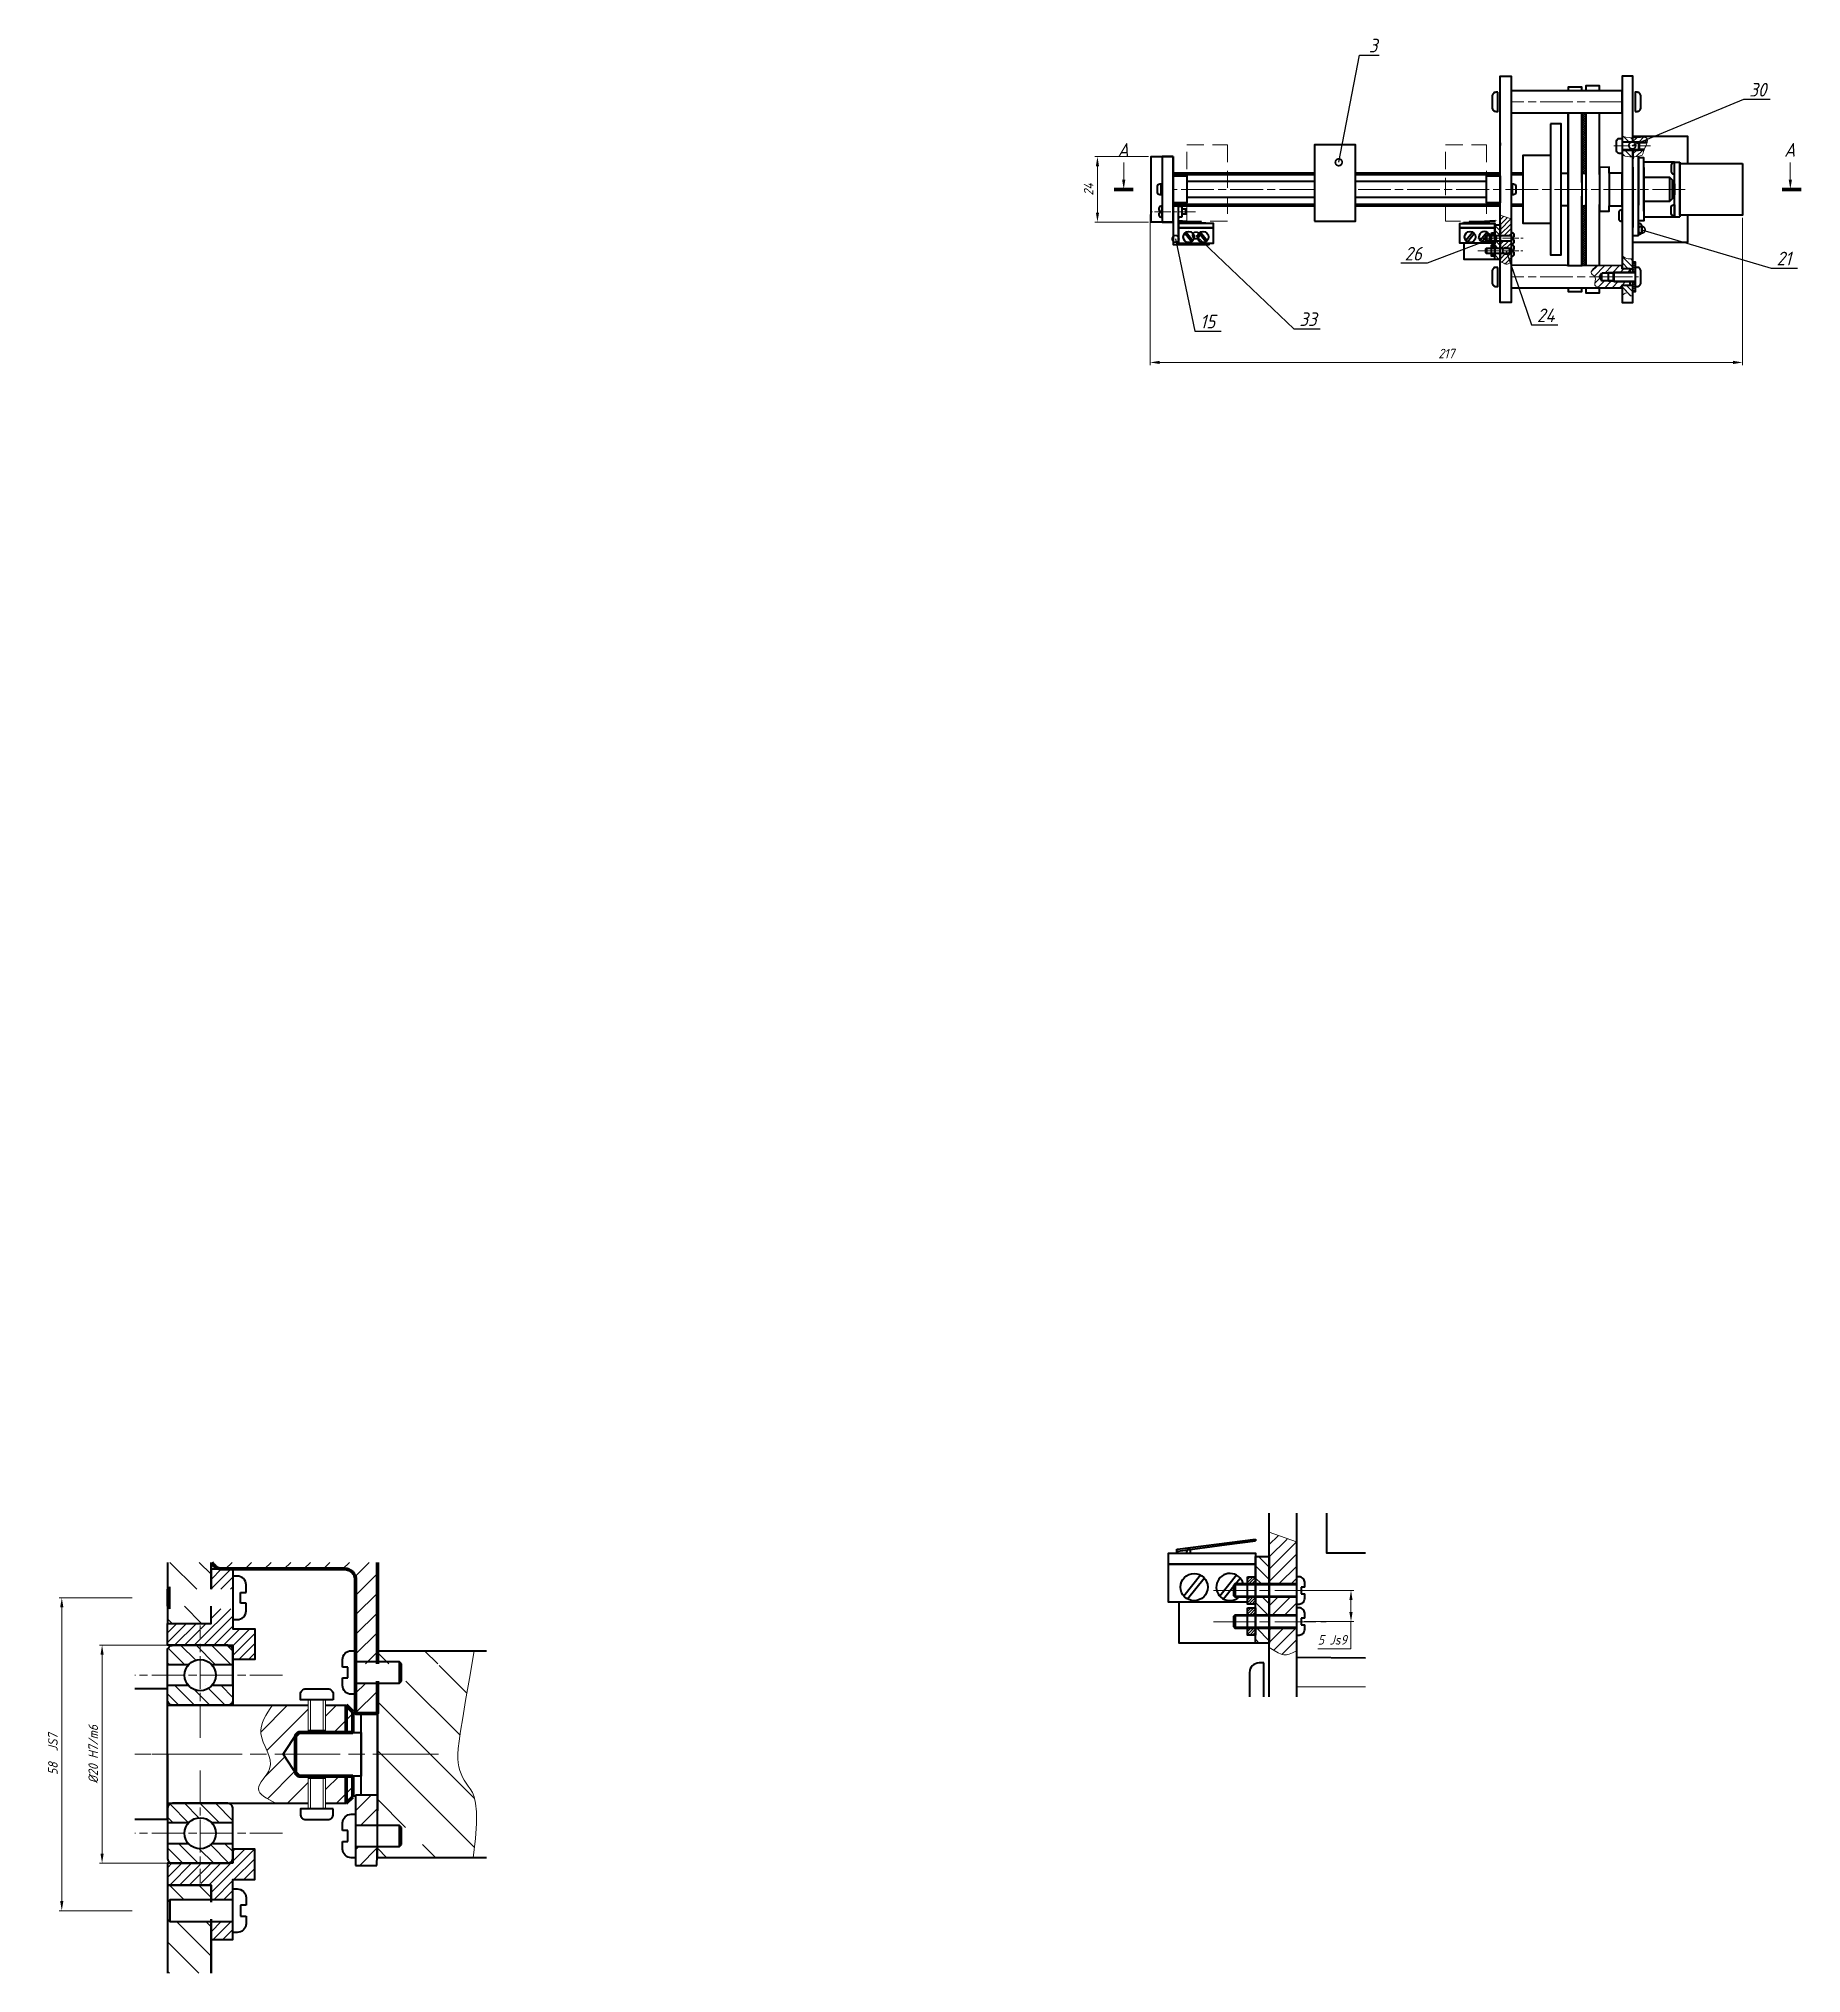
# Model space of a CAD drawing. Header units: millimetres. Extents: x -1043 to 2000, y -1432 to 1302.
# Drawn here: x -1043 to -397, y -129 to 581 of the extents above; entities that cross this region are included whole.
import ezdxf
from ezdxf import colors
from ezdxf.entities.mleader import LeaderData, LeaderLine
from ezdxf.math import Vec2, Vec3

# ---------------------------------------------------------------- set-up
doc = ezdxf.new("R2010")
doc.units = ezdxf.units.MM
for name, pattern in [('AM_ISO08W050', [18, 12, -1.5, 3, -1.5]), ('AM_ISO08W050x2', [9, 6, -0.75, 1.5, -0.75]), ('HIDDEN', [9.525, 6.35, -3.175])]:
    doc.linetypes.add(name, pattern=pattern)
doc.layers.get('0').update_dxf_attribs({"lineweight": 80})
for name, color, linetype, lineweight in [('AM_0', 7, 'Continuous', 35), ('AM_0N', 7, 'Continuous', 15), ('AM_4', 3, 'Continuous', 15), ('AM_4N', 3, 'Continuous', 15), ('AM_5', 3, 'Continuous', 15), ('AM_7', 4, 'AM_ISO08W050', 15), ('AM_8', 1, 'Continuous', 15), ('окружности', 100, 'HIDDEN', 15), ('основные', 7, 'Continuous', 35), ('оч жирные', 7, 'Continuous', 70), ('тонкие', 2, 'Continuous', 15)]:
    doc.layers.add(name, color=color, linetype=linetype, lineweight=lineweight)
doc.styles.get("Standard").update_dxf_attribs({"font": 'geniso.shx', "oblique": 15})
doc.dimstyles.new('AM_GOST$0', dxfattribs={"dimtxt": 3.5, "dimasz": 3.5, "dimexe": 1, "dimexo": 1, "dimgap": 1.5, "dimtad": 1, "dimtoh": 1, "dimtxsty": 'Standard', "dimcen": 0, "dimclrd": 256, "dimclre": 256, "dimclrt": 2, "dimadec": 0, "dimazin": 2, "dimtp": 0.1, "dimtm": 0.1, "dimtfac": 0.71, "dimtmove": 0, "dimatfit": 3, "dimfxl": 1, "dimtolj": 1, "dimlwd": -1, "dimlwe": -1, "dimarcsym": 1})
pattern_1 = [(45, (-253.6205, -433.1247), (-0.8980256, 0.8980256), [])]
pattern_2 = [(45, (-253.62054, -433.12474), (-0.21213203, 0.21213203), [])]
pattern_3 = [(135, (-693.8626, 2.7999), (-1.122532, -1.122532), [])]
pattern_4 = [(45, (-762.265, 72.2215), (-0.8980256, 0.8980256), [])]
pattern_5 = [(45, (-762.265, 72.22152), (-0.21213203, 0.21213203), [])]
pattern_6 = [(45, (-693.86256, 2.7999), (-0.3535534, 0.3535534), [])]
pattern_7 = [(45, (-1021.4683, 1e-13), (-1.122532, 1.122532), [])]
pattern_8 = [(45, (-519.0106, 515.6948), (-0.8980256, 0.8980256), [])]
pattern_9 = [(315, (-670.6802, 914.6167), (1.4142136, 1.4142136), [])]

msp = doc.modelspace()

# ---------------------------------------------------------------- texts
at = {"layer": 'основные', "char_height": 5, "attachment_point": 1}
for insert in [(-647.359, 542.452), (-402.791, 542.452)]:
    msp.add_mtext('А', dxfattribs=dict(at, insert=insert))

# ---------------------------------------------------------------- blocks, each defined once
blk = doc.blocks.new('GENZOOOA0R3P5')
at = {"layer": 'AM_8'}
h = blk.add_hatch(dxfattribs=at)
h.set_pattern_fill('ANSI31', color=256, scale=0.4, style=0)
h.set_pattern_definition(pattern_1)
h.paths.add_polyline_path([(5.62, 9.3), (4.86, 9.56), (3.88, 9.77), (3.03, 10.13), (2.2, 10.39), (1.62, 10.52), (1.62, 3.15), (5.62, 3.15)])
h.paths.add_polyline_path([(4.98, -7.09), (5.62, -6.73), (5.62, -5.17), (5.62, -3.44), (1.62, -3.44), (1.62, -4.4), (1.62, -5.57), (1.62, -5.99), (1.84, -6.36), (3.71, -7.28)])
h = blk.add_hatch(dxfattribs=at)
h.set_pattern_fill('ANSI31', color=256, scale=0.4, angle=90, style=0)
h.set_pattern_definition([(135, (-253.6205, -433.1247), (-0.8980256, -0.8980256), [])])
h.paths.add_polyline_path([(1.62, 7.12), (-0.38, 7.12), (-0.38, 3.15), (1.62, 3.15)])
h.paths.add_polyline_path([(1.62, 1.15), (-0.38, 1.15), (-0.38, -1.44), (1.62, -1.44)])
h.paths.add_polyline_path([(-0.38, -5.57), (1.62, -5.57), (1.62, -3.44), (-0.38, -3.44), (-0.38, -4.4)])
h = blk.add_hatch(dxfattribs=at)
h.set_pattern_fill('_U', color=256, scale=0.3, angle=45, style=0, pattern_type=0)
h.set_pattern_definition(pattern_2)
h.paths.add_polyline_path([(-1.58, 3.15), (-0.38, 3.15), (-0.38, 4.15), (-1.58, 4.15)])
h = blk.add_hatch(dxfattribs=at)
h.set_pattern_fill('_U', color=256, scale=0.3, angle=45, style=0, pattern_type=0)
h.set_pattern_definition(pattern_2)
h.paths.add_polyline_path([(-0.38, 0.42), (-0.38, 1.15), (-1.58, 1.15), (-1.58, 0.15), (-0.38, 0.15)])
h = blk.add_hatch(dxfattribs=at)
h.set_pattern_fill('ANSI31', color=256, scale=0.4, style=0)
h.set_pattern_definition(pattern_1)
h.paths.add_polyline_path([(5.62, -0.4), (5.62, 1.15), (1.62, 1.15), (1.62, -1.44), (5.62, -1.44)])
h = blk.add_hatch(dxfattribs=at)
h.set_pattern_fill('_U', color=256, scale=0.3, angle=45, style=0, pattern_type=0)
h.set_pattern_definition(pattern_2)
h.paths.add_polyline_path([(-1.58, -0.4), (-1.58, -1.44), (-0.38, -1.44), (-0.38, -0.4)])
h = blk.add_hatch(dxfattribs=at)
h.set_pattern_fill('_U', color=256, scale=0.3, angle=45, style=0, pattern_type=0)
h.set_pattern_definition(pattern_2)
h.paths.add_polyline_path([(-1.58, -4.4), (-0.38, -4.4), (-0.38, -3.44), (-1.58, -3.44)])
at = {"layer": 'AM_4'}
for p, q in [((-3.56, 2.94), (5.62, 2.94)), ((-3.56, 1.37), (5.62, 1.37)), ((-3.56, -1.65), (5.62, -1.65)), ((-3.56, -3.22), (5.62, -3.22))]:
    blk.add_line(p, q, dxfattribs=at)
for points in [[(1.62, 10.69), (5.62, 9.3)], [(5.62, -6.73), (5.03, -7), (4.55, -7.2), (4.15, -7.3), (3.78, -7.3), (3.38, -7.2), (2.92, -6.99), (2.35, -6.67), (1.62, -6.23)]]:
    blk.add_lwpolyline(points, dxfattribs=at)
at = {"layer": 'AM_7', "linetype": 'AM_ISO08W050x2'}
for p, q in [((-6.56, 2.15), (10.05, 2.15)), ((-6.56, -2.44), (9.98, -2.44))]:
    blk.add_line(p, q, dxfattribs=at)
at = {"layer": 'AM_7'}
blk.add_line((15.77, -12), (5.62, -12), dxfattribs=at)
at = {"layer": 'основные'}
for p, q in [((1.62, -13.48), (1.62, 13.48)), ((5.62, 13.48), (5.62, -10.57)), ((-11.86, 8.19), (-0.38, 9.68)), ((-0.38, 9.68), (-0.38, 9.41)), ((-11.93, 7.64), (-11.93, 8.19)), ((-11.93, 8.19), (-11.86, 8.19)), ((-10.52, 7.83), (-10.52, 7.64)), ((-10.52, 7.64), (-9.92, 7.64)), ((-9.92, 7.64), (-9.92, 7.83)), ((-8.45, 4.4), (-10.9, 1.31)), ((-10.36, 0.89), (-7.91, 3.97)), ((-3.19, 4.4), (-5.64, 1.31)), ((-3.38, 3.06), (-2.65, 3.97)), ((-5.1, 0.89), (-3.56, 2.82)), ((6.82, 2.65), (6.32, 2.65)), ((6.32, 2.65), (6.32, 1.65)), ((6.32, 1.65), (6.82, 1.65)), ((6.82, -1.9), (6.32, -1.9)), ((6.32, -1.9), (6.32, -2.9)), ((6.32, -2.9), (6.82, -2.9)), ((0.82, -13.48), (0.82, -8.5)), ((5.62, -13.42), (5.62, -13.48)), ((5.62, -13.42), (5.62, -13.48))]:
    blk.add_line(p, q, dxfattribs=at)
for points in [[(15.77, 7.62), (10.05, 7.62), (10.05, 13.48)], [(-11.78, 7.64), (-11.78, 7.93), (-4.58, 8.87), (-0.38, 9.41)], [(-1.58, 0.42), (-13.18, 0.42), (-13.18, 7.64), (-0.38, 7.64), (-0.38, 0.42)], [(-1.58, 0.42), (-13.18, 0.42), (-13.18, 6.02), (-0.38, 6.02), (-0.38, 0.42)], [(-0.38, 7.64), (-0.43, -5.57), (-11.62, -5.57), (-11.62, 0.42)], [(5.62, 1.15), (-3.38, 1.15), (-3.56, 1.37), (-3.56, 2.94), (-3.38, 3.15), (-3.38, 1.15), (-3.38, 3.15), (5.62, 3.15)], [(5.62, -3.44), (-3.38, -3.44), (-3.56, -3.22), (-3.56, -1.65), (-3.38, -1.44), (-3.38, -3.44), (-3.38, -1.44), (5.62, -1.44)], [(15.77, -7.78), (5.62, -7.71), (5.62, -13.42)]]:
    blk.add_lwpolyline(points, dxfattribs=at)
for points in [[(-13.18, 7.64), (-0.38, 7.64), (-0.38, 6.02), (-13.18, 6.02)], [(-0.38, 7.12), (1.62, 7.12), (1.62, -5.57), (-0.38, -5.57)], [(-1.58, 4.15), (-0.38, 4.15), (-0.38, 0.15), (-1.58, 0.15)], [(-1.58, -0.4), (-0.38, -0.4), (-0.38, -4.4), (-1.58, -4.4)]]:
    blk.add_lwpolyline(points, close=True, dxfattribs=at)
for points in [[(6.82, 2.65), (6.82, 3.35, 0.414214), (6.02, 4.15), (5.62, 4.15), (5.62, 0.15), (6.02, 0.15, 0.414214), (6.82, 0.95), (6.82, 1.65)], [(6.82, -1.9), (6.82, -1.2, 0.414214), (6.02, -0.4), (5.62, -0.4), (5.62, -4.4), (6.02, -4.4, 0.414214), (6.82, -3.6), (6.82, -2.9)], [(0.82, -8.5), (0.12, -8.5, 0.414214), (-1.28, -9.9), (-1.28, -13.48, 0.414214)]]:
    blk.add_lwpolyline(points, format="xyb", dxfattribs=at)
blk.add_circle((-9.41, 2.64), 2, dxfattribs=at)
for centre, radius, start, end in [((-10.22, 7.83), 0.3, 360, 180), ((-4.15, 2.64), 2, 14.7617, 311.8237)]:
    blk.add_arc(centre, radius, start, end, dxfattribs=at)
blk = doc.blocks.new('*D59')
at = {"layer": 'AM_5', "linetype": 'ByBlock', "transparency": 16777216}
for p, q in [((-578.97, 11.37), (-560.74, 11.37)), ((-561.74, 7.87), (-561.74, 3.4)), ((-578.97, -0.1), (-560.74, -0.1)), ((-561.74, -0.1), (-561.74, -10.02)), ((-561.74, -10.02), (-573.91, -10.02))]:
    blk.add_line(p, q, dxfattribs=at)
at = {"layer": 'AM_5', "transparency": 16777216}
for points in [[(-562.33, 7.87), (-561.16, 7.87), (-561.74, 11.37)], [(-562.33, 3.4), (-561.16, 3.4), (-561.74, -0.1)]]:
    blk.add_solid(points, dxfattribs=at)
at = {"layer": 'Defpoints', "color": 0, "transparency": 16777216}
for p in [(-579.97, 11.37), (-579.97, -0.1), (-561.74, -0.1)]:
    blk.add_point(p, dxfattribs=at)
at = {"layer": 'AM_5', "color": 2, "transparency": 16777216, "insert": (-568.58, -6.77), "char_height": 3.5, "attachment_point": 5}
blk.add_mtext('\\A1;5 Js9', dxfattribs=at)
blk = doc.blocks.new('*D143')
at = {"layer": 'AM_5', "linetype": 'ByBlock', "transparency": 16777216}
for p, q in [((-635.45, 516.27), (-635.45, 460.96)), ((-418.04, 514.96), (-418.04, 460.96)), ((-421.54, 461.96), (-631.95, 461.96))]:
    blk.add_line(p, q, dxfattribs=at)
at = {"layer": 'AM_5', "transparency": 16777216}
for points in [[(-631.95, 462.55), (-631.95, 461.38), (-635.45, 461.96)], [(-421.54, 462.55), (-421.54, 461.38), (-418.04, 461.96)]]:
    blk.add_solid(points, dxfattribs=at)
at = {"layer": 'Defpoints', "color": 0, "transparency": 16777216}
for p in [(-635.45, 517.27), (-418.04, 515.96), (-635.45, 461.96)]:
    blk.add_point(p, dxfattribs=at)
at = {"layer": 'AM_5', "color": 2, "transparency": 16777216, "insert": (-526.75, 465.21), "char_height": 3.5, "attachment_point": 5}
blk.add_mtext('\\A1;217', dxfattribs=at)
blk = doc.blocks.new('*D144')
at = {"layer": 'AM_5', "linetype": 'ByBlock', "transparency": 16777216}
for p, q in [((-636.02, 537.47), (-655.76, 537.47)), ((-654.76, 533.97), (-654.76, 516.96)), ((-636.02, 513.46), (-655.76, 513.46))]:
    blk.add_line(p, q, dxfattribs=at)
at = {"layer": 'AM_5', "transparency": 16777216}
for points in [[(-655.34, 533.97), (-654.17, 533.97), (-654.76, 537.47)], [(-655.34, 516.96), (-654.17, 516.96), (-654.76, 513.46)]]:
    blk.add_solid(points, dxfattribs=at)
at = {"layer": 'Defpoints', "color": 0, "transparency": 16777216}
for p in [(-635.02, 537.47), (-654.76, 513.46), (-635.02, 513.46)]:
    blk.add_point(p, dxfattribs=at)
at = {"layer": 'AM_5', "color": 2, "transparency": 16777216, "insert": (-658.01, 525.46), "char_height": 3.5, "attachment_point": 5, "rotation": 90}
blk.add_mtext('\\A1;24', dxfattribs=at)
blk = doc.blocks.new('_DotSmall')
at = {"color": 0, "linetype": 'ByBlock', "const_width": 0.5}
blk.add_lwpolyline([(-0.0625, 0, 1), (0.0625, 0, 1)], format="xyb", close=True, dxfattribs=at)
blk = doc.blocks.new('GENZOOCBYQ3P5')
at = {"layer": 'AM_8'}
h = blk.add_hatch(dxfattribs=at)
h.set_pattern_fill('ANSI31', color=256, scale=1.2, angle=270, style=0)
h.set_pattern_definition([(315, (-710.963, 2939.867), (2.694077, 2.694077), [])])
h.paths.add_polyline_path([(-18.27, -37.7), (-18.27, -31.07), (-18.27, -28.21), (-25.82, -28.21), (-26.27, -27.77), (-26.27, -37.7)])
h.paths.add_polyline_path([(-18.27, -24.21), (-18.27, -21.51), (-26.27, -21.51), (-26.27, -24.64), (-25.82, -24.21)])
h.paths.add_polyline_path([(-18.27, 26.49), (-18.27, 29.63), (-25.82, 29.63), (-25.82, 29.19), (-26.27, 29.63), (-26.27, 26.49)])
h.paths.add_polyline_path([(-18.27, 32.76), (-18.27, 37.7), (-26.27, 37.7), (-26.27, 32.76), (-25.82, 33.19), (-25.82, 32.76)])
h = blk.add_hatch(dxfattribs=at)
h.set_pattern_fill('ANSI31', color=256, scale=0.4, angle=360, style=0)
h.set_pattern_definition(pattern_8)
h.paths.add_polyline_path([(-14.27, 32.76), (-14.27, 36.49), (-18.27, 36.49), (-18.27, 32.76)])
h.paths.add_polyline_path([(-15.27, 22.49, -0.414214), (-14.27, 21.49), (-14.27, 19.89), (-10.27, 19.89), (-10.27, 25.49), (-14.27, 25.49), (-14.27, 26.49), (-14.27, 29.19), (-18.27, 29.19), (-18.27, 26.49), (-20.17, 26.49), (-20.17, 22.49)])
h.paths.add_polyline_path([(-14.27, 33.19), (-14.27, 36.49), (-18.27, 36.49), (-18.27, 33.19)], flags=16)
h.paths.add_polyline_path([(-20.27, 22.49), (-20.27, 26.49), (-26.27, 26.49), (-26.27, 22.49)])
h.paths.add_polyline_path([(-14.27, -24.21), (-14.27, -21.51), (-14.27, -20.51), (-10.27, -20.51), (-10.27, -14.91), (-14.27, -14.91), (-14.27, -16.51, -0.414214), (-15.27, -17.51), (-20.17, -17.51), (-20.17, -21.51), (-18.27, -21.51), (-18.27, -24.21)])
h.paths.add_polyline_path([(-14.27, -31.51), (-14.27, -28.21), (-18.27, -28.21), (-18.27, -31.51)])
h.paths.add_polyline_path([(-20.27, -21.51), (-20.27, -17.51), (-26.27, -17.51), (-26.27, -21.51)])
h = blk.add_hatch(dxfattribs=at)
h.set_pattern_fill('ANSI31', color=256, scale=0.4, angle=360, style=0)
h.set_pattern_definition(pattern_8)
h.paths.add_polyline_path([(-14.27, 35.19), (-14.27, 36.49), (-18.27, 36.49), (-18.27, 33.19), (-14.27, 33.19)])
h = blk.add_hatch(dxfattribs=at)
h.set_pattern_fill('ANSI31', color=256, scale=0.8, angle=360)
h.set_pattern_definition([(45, (-710.963, 2939.867), (-1.7960512, 1.7960512), [])])
h.paths.add_polyline_path([(12.24, -10.51), (12.24, -5.01), (8.24, -5.01), (8.24, -10.41), (8.29, -10.51)])
h.paths.add_polyline_path([(12.24, 9.99), (12.24, 15.49), (8.29, 15.49), (8.24, 15.39), (8.24, 9.99)])
edge = h.paths.add_edge_path()
edge.add_line((12.24, 19.06), (12.24, 37.7))
edge.add_line((12.24, 37.7), (-18.11, 37.7))
edge.add_arc((-16.27, 38.49), 2, 203.4477, 270)
edge.add_line((-16.27, 36.49), (6.24, 36.49))
edge.add_arc((6.24, 34.49), 2, 0, 90, ccw=False)
edge.add_line((8.24, 34.49), (8.24, 19.59))
edge.add_line((8.24, 19.59), (8.54, 19.06))
edge.add_line((8.54, 19.06), (12.24, 19.06))
h.paths.add_polyline_path([(12.22, -14.51), (8.29, -14.51), (8.24, -14.61), (8.24, -17.91), (12.11, -17.91)])
h = blk.add_hatch(dxfattribs=at)
h.set_pattern_fill('_U', color=256, scale=2, angle=315, style=0, pattern_type=0)
h.set_pattern_definition(pattern_9)
edge = h.paths.add_edge_path()
edge.add_line((-26.27, 21.49), (-26.27, 18.91))
edge.add_line((-26.27, 18.91), (-22.4, 18.91))
edge.add_arc((-20.27, 16.99), 2.86, 402.0077, 497.9923, ccw=False)
edge.add_line((-18.15, 18.91), (-14.27, 18.91))
edge.add_line((-14.27, 18.91), (-14.27, 21.49))
edge.add_arc((-15.27, 21.49), 1, 360, 450)
edge.add_line((-15.27, 22.49), (-25.27, 22.49))
edge.add_arc((-25.27, 21.49), 1, 450, 540)
h = blk.add_hatch(dxfattribs=at)
h.set_pattern_fill('ANSI31', color=256, scale=2, angle=270)
h.set_pattern_definition([(315, (-710.963, 2939.867), (4.490128, 4.490128), [])])
h.paths.add_polyline_path([(23.44, -10.94), (24.34, -12.51), (23.44, -14.07), (12.24, -14.07), (12.24, -16.51), (29.83, -16.51), (30.23, -12.96), (30.41, -10.19), (30.4, -8.07), (30.26, -6.48), (30, -5.33), (29.66, -4.5), (29.28, -3.88), (28.89, -3.35), (28.52, -2.83), (28.18, -2.28), (27.87, -1.71), (27.6, -1.11), (27.37, -0.48), (27.19, 0.19), (27.06, 0.9), (26.99, 1.67), (26.98, 2.5), (27.05, 3.53), (27.21, 4.89), (27.48, 6.71), (27.88, 9.15), (28.42, 12.33), (29.11, 16.4), (29.99, 21.49), (12.24, 21.49), (12.24, 19.06), (23.44, 19.06), (24.34, 17.49), (23.44, 15.93), (16.66, 15.93), (16.24, 15.49), (12.24, 15.49), (12.24, -10.51), (16.24, -10.51), (16.66, -10.94)])
h = blk.add_hatch(dxfattribs=at)
h.set_pattern_fill('_U', color=256, scale=2, angle=315, style=0, pattern_type=0)
h.set_pattern_definition(pattern_9)
edge = h.paths.add_edge_path()
edge.add_line((-14.27, 12.49), (-14.27, 15.08))
edge.add_line((-14.27, 15.08), (-18.15, 15.08))
edge.add_arc((-20.27, 16.99), 2.86, 222.0077, 317.9923, ccw=False)
edge.add_line((-22.4, 15.08), (-26.27, 15.08))
edge.add_line((-26.27, 15.08), (-26.27, 12.49))
edge.add_arc((-25.27, 12.49), 1, 540, 630)
edge.add_line((-25.27, 11.49), (-15.27, 11.49))
edge.add_arc((-15.27, 12.49), 1, 270, 360)
h = blk.add_hatch(dxfattribs=at)
h.set_pattern_fill('ANSI31', color=256)
h.set_pattern_definition([(45, (-435.135, -297.869), (-2.245064, 2.245064), [])])
h.paths.add_polyline_path([(7.73, -5.31), (7.73, -1.51), (6.53, -1.51), (2.73, -1.51), (2.73, -1.93), (2.73, -5.76), (2.73, -6.18), (2.73, -6.51), (6.53, -6.51)])
h.paths.add_polyline_path([(7.73, 6.49), (7.73, 10.29), (6.53, 11.49), (2.73, 11.49), (2.73, 11.17), (2.73, 10.74), (2.73, 6.92), (2.73, 6.49), (6.53, 6.49)])
edge = h.paths.add_edge_path()
edge.add_spline(control_points=[(-7.75, 2.5), (-8.23, 3.78), (-10.14, 6.91), (-8.17, 9.8), (-7.01, 11.49)], knot_values=[0, 0, 0, 0, 1.96776, 4.763637, 4.763637, 4.763637, 4.763637], degree=3, periodic=0)
edge.add_line((-7.01, 11.49), (-0.47, 11.49))
edge.add_line((-0.47, 11.49), (-0.47, 11.17))
edge.add_line((-0.47, 11.17), (-0.47, 10.74))
edge.add_line((-0.47, 10.74), (-0.47, 6.92))
edge.add_line((-0.47, 6.92), (-0.47, 6.49))
edge.add_line((-0.47, 6.49), (-2.16, 6.49))
edge.add_line((-2.16, 6.49), (-2.42, 6.49))
edge.add_line((-2.42, 6.49), (-5.04, 2.5))
edge.add_line((-5.04, 2.5), (-7.75, 2.5))
edge = h.paths.add_edge_path()
edge.add_line((-0.47, -6.51), (-0.47, -6.18))
edge.add_line((-0.47, -6.18), (-0.47, -5.76))
edge.add_line((-0.47, -5.76), (-0.47, -1.93))
edge.add_line((-0.47, -1.93), (-0.47, -1.51))
edge.add_line((-0.47, -1.51), (-2.16, -1.51))
edge.add_line((-2.16, -1.51), (-2.42, -1.51))
edge.add_line((-2.42, -1.51), (-5.05, 2.5))
edge.add_line((-5.05, 2.5), (-7.75, 2.5))
edge.add_spline(control_points=[(-7.75, 2.5), (-7.42, 1.6), (-6.96, -0.65), (-11.18, -4.04), (-7.99, -5.68), (-6.39, -6.51)], knot_values=[4.763637, 4.763637, 4.763637, 4.763637, 6.139018, 8.229093, 10.320037, 10.320037, 10.320037, 10.320037], degree=3, periodic=0)
edge.add_line((-6.39, -6.51), (-0.47, -6.51))
h = blk.add_hatch(dxfattribs=at)
h.set_pattern_fill('_U', color=256, scale=2, angle=315, style=0, pattern_type=0)
h.set_pattern_definition(pattern_9)
edge = h.paths.add_edge_path()
edge.add_arc((-15.27, -7.51), 1, 360, 450)
edge.add_line((-15.27, -6.51), (-25.27, -6.51))
edge.add_arc((-25.27, -7.51), 1, 450, 540)
edge.add_line((-26.27, -7.51), (-26.27, -10.09))
edge.add_line((-26.27, -10.09), (-22.4, -10.09))
edge.add_arc((-20.27, -12.01), 2.86, 402.0077, 497.9923, ccw=False)
edge.add_line((-18.15, -10.09), (-14.27, -10.09))
edge.add_line((-14.27, -10.09), (-14.27, -7.51))
h = blk.add_hatch(dxfattribs=at)
h.set_pattern_fill('_U', color=256, scale=2, angle=315, style=0, pattern_type=0)
h.set_pattern_definition(pattern_9)
edge = h.paths.add_edge_path()
edge.add_line((-22.4, -13.92), (-26.27, -13.92))
edge.add_line((-26.27, -13.92), (-26.27, -16.51))
edge.add_arc((-25.27, -16.51), 1, 540, 630)
edge.add_line((-25.27, -17.51), (-15.27, -17.51))
edge.add_arc((-15.27, -16.51), 1, 270, 360)
edge.add_line((-14.27, -16.51), (-14.27, -13.92))
edge.add_line((-14.27, -13.92), (-18.15, -13.92))
edge.add_arc((-20.27, -12.01), 2.86, 222.0077, 317.9923, ccw=False)
at = {"layer": 'AM_0'}
for p, q in [((-26.27, 14.49), (-32.27, 14.49)), ((-26.27, -9.51), (-32.27, -9.51))]:
    blk.add_line(p, q, dxfattribs=at)
at = {"layer": 'AM_0N'}
for p, q in [((-1.87, 12.49), (-0.47, 12.49)), ((-0.47, 12.49), (-0.47, 11.17)), ((-0.47, 12.49), (2.73, 12.49)), ((-0.47, 11.17), (-0.47, 10.74)), ((-0.47, 10.74), (-0.47, 6.92)), ((2.73, 12.49), (4.13, 12.49)), ((2.73, 12.49), (2.73, 11.17)), ((2.73, 11.17), (2.73, 10.74)), ((2.73, 10.74), (2.73, 6.92)), ((-0.47, 6.92), (-0.04, 6.49)), ((2.73, 6.92), (-0.47, 6.92)), ((2.3, 6.49), (-0.04, 6.49)), ((2.73, 6.92), (2.3, 6.49)), ((-0.47, -1.93), (-0.04, -1.51)), ((-0.47, -5.76), (-0.47, -1.93)), ((2.73, -1.93), (-0.47, -1.93)), ((2.3, -1.51), (-0.04, -1.51)), ((2.73, -1.93), (2.3, -1.51)), ((2.73, -5.76), (2.73, -1.93)), ((-0.47, -6.18), (-0.47, -5.76)), ((-0.47, -7.51), (-0.47, -6.18)), ((2.73, -6.18), (2.73, -5.76)), ((2.73, -7.51), (2.73, -6.18)), ((-1.87, -7.51), (-0.47, -7.51)), ((-0.47, -7.51), (2.73, -7.51)), ((2.73, -7.51), (4.13, -7.51))]:
    blk.add_line(p, q, dxfattribs=at)
at = {"layer": 'AM_4'}
for p, q in [((29.99, 21.49), (29.11, 16.4)), ((29.11, 16.4), (28.42, 12.33)), ((28.42, 12.33), (27.88, 9.15)), ((27.88, 9.15), (27.48, 6.71)), ((-0.47, 6.92), (-0.47, 6.49)), ((2.73, 6.92), (2.73, 6.49)), ((27.21, 4.89), (27.05, 3.53)), ((27.48, 6.71), (27.21, 4.89)), ((27.05, 3.53), (26.98, 2.5)), ((26.98, 2.5), (26.99, 1.67)), ((26.99, 1.67), (27.06, 0.9)), ((27.06, 0.9), (27.19, 0.19)), ((27.19, 0.19), (27.37, -0.48)), ((-0.47, -1.93), (-0.47, -1.51)), ((2.73, -1.93), (2.73, -1.51)), ((27.37, -0.48), (27.6, -1.11)), ((27.6, -1.11), (27.87, -1.71)), ((27.87, -1.71), (28.18, -2.28)), ((28.18, -2.28), (28.52, -2.83)), ((28.52, -2.83), (28.89, -3.35)), ((28.89, -3.35), (29.28, -3.88)), ((29.28, -3.88), (29.66, -4.5)), ((29.66, -4.5), (30, -5.33)), ((30, -5.33), (30.26, -6.48)), ((30.26, -6.48), (30.4, -8.07)), ((30.41, -10.19), (30.23, -12.96)), ((30.4, -8.07), (30.41, -10.19)), ((30.23, -12.96), (29.83, -16.51))]:
    blk.add_line(p, q, dxfattribs=at)
at = {"layer": 'AM_4N'}
for p, q in [((-0.04, 6.49), (-0.04, 12.49)), ((2.3, 6.49), (2.3, 12.49)), ((-0.04, -1.51), (-0.04, -7.51)), ((2.3, -1.51), (2.3, -7.51))]:
    blk.add_line(p, q, dxfattribs=at)
at = {"layer": 'AM_7', "linetype": 'AM_ISO08W050x2'}
for p, q in [((-20.27, 5.49), (-20.27, 26.09)), ((-5.17, 16.99), (-32.27, 16.99)), ((-20.27, 2.49), (-32.27, 2.49)), ((-20.27, -0.51), (-20.27, -21.1)), ((-5.17, -12.01), (-32.27, -12.01)), ((-5.17, -12.01), (-32.27, -12.01))]:
    blk.add_line(p, q, dxfattribs=at)
at = {"layer": 'AM_7'}
blk.add_line((23.42, 2.49), (-32.27, 2.5), dxfattribs=at)
at = {"layer": 'основные'}
for p, q in [((-26.27, 37.7), (-26.27, 26.49)), ((-18.27, 37.7), (-18.27, 32.76)), ((-18.27, 36.49), (-18.27, 37.7)), ((-26.27, 32.76), (-25.82, 33.19)), ((-26.27, 29.63), (-26.27, 32.76)), ((-25.82, 29.19), (-25.82, 33.19)), ((-12.87, 30.19), (-12.87, 32.19)), ((-12.87, 32.19), (-11.87, 32.19)), ((-25.82, 29.19), (-26.27, 29.63)), ((-18.27, 26.49), (-18.27, 29.63)), ((-11.87, 30.19), (-12.87, 30.19)), ((-26.27, 26.49), (-18.27, 26.49)), ((-15.27, 22.49), (-18.27, 22.49)), ((-15.27, 22.49), (-14.27, 22.49)), ((-14.27, 22.49), (-14.27, 21.49)), ((-14.27, 21.49), (-14.27, 11.49)), ((-14.27, 15.08), (-14.27, 21.49)), ((-22.4, 18.91), (-26.27, 18.91)), ((-14.27, 18.91), (-18.15, 18.91)), ((-10.27, 19.89), (-14.27, 19.89)), ((6.84, 18.49), (5.84, 18.49)), ((6.84, 16.49), (6.84, 18.49)), ((8.24, 19.49), (16.24, 19.49)), ((16.24, 19.49), (16.24, 15.49)), ((16.66, 19.06), (16.24, 19.49)), ((16.66, 15.93), (16.66, 19.06)), ((-22.4, 15.08), (-26.27, 15.08)), ((-26.27, -9.51), (-26.27, 14.49)), ((-14.27, 15.08), (-18.15, 15.08)), ((5.84, 16.49), (6.84, 16.49)), ((16.24, 15.49), (8.24, 15.49)), ((16.24, 15.49), (16.66, 15.93)), ((-26.27, 11.49), (-0.47, 11.49)), ((2.73, 11.49), (6.53, 11.49)), ((-5.04, 2.5), (-2.42, 6.49)), ((-2.42, 6.49), (-2.16, 6.49)), ((-26.27, 2.49), (-26.27, -6.51)), ((-5.05, 2.49), (-2.42, -1.51)), ((12.24, 2.49), (12.24, -7.91)), ((-2.16, -1.51), (-2.42, -1.51)), ((-26.27, -6.51), (-0.47, -6.51)), ((2.73, -6.51), (6.53, -6.51)), ((12.24, -5.01), (8.24, -5.01)), ((8.24, -5.01), (8.24, -17.91)), ((-22.4, -10.09), (-26.27, -10.09)), ((-14.27, -10.09), (-18.15, -10.09)), ((8.24, -10.51), (16.24, -10.51)), ((16.24, -10.51), (16.24, -14.51)), ((16.66, -10.94), (16.24, -10.51)), ((-22.4, -13.92), (-26.27, -13.92)), ((-14.27, -13.92), (-18.15, -13.92)), ((6.84, -11.51), (5.84, -11.51)), ((5.84, -13.51), (6.84, -13.51)), ((6.84, -13.51), (6.84, -11.51)), ((12.11, -17.91), (12.24, -14.07)), ((16.24, -14.51), (16.66, -14.07)), ((16.66, -14.07), (16.66, -10.94)), ((-14.27, -17.51), (-15.37, -17.51)), ((-14.27, -16.51), (-14.27, -17.51)), ((16.24, -14.51), (8.24, -14.51)), ((8.24, -17.91), (12.11, -17.91)), ((-26.27, -21.51), (-26.27, -37.7)), ((-18.27, -21.51), (-26.27, -21.51)), ((-25.82, -24.21), (-26.27, -24.64)), ((-26.27, -24.64), (-26.27, -27.77)), ((-14.27, -24.21), (-25.82, -24.21)), ((-25.82, -24.21), (-25.82, -28.21)), ((-18.27, -21.51), (-18.27, -24.64)), ((-18.27, -24.64), (-18.27, -21.51)), ((-26.27, -27.77), (-25.82, -28.21)), ((-25.82, -28.21), (-14.27, -28.21)), ((-18.27, -31.07), (-18.27, -27.77)), ((-18.27, -27.77), (-18.27, -27.94)), ((-11.87, -25.21), (-12.87, -25.21)), ((-12.87, -25.21), (-12.87, -27.21)), ((-12.87, -27.21), (-11.87, -27.21)), ((-18.27, -37.7), (-18.27, -31.07))]:
    blk.add_line(p, q, dxfattribs=at)
for points in [[(-18.27, 32.76), (-18.27, 36.49), (-14.27, 36.49), (-14.27, 26.49), (-14.27, 25.49), (-10.27, 25.49), (-10.27, 19.89), (-14.27, 19.89), (-14.27, 21.49, 0.414214), (-15.27, 22.49), (-26.27, 22.49), (-26.27, 26.49)], [(-11.87, 32.19), (-11.87, 33.59, 0.414214), (-13.47, 35.19), (-14.27, 35.19), (-14.27, 27.19), (-13.47, 27.19, 0.414214), (-11.87, 28.79), (-11.87, 30.19)], [(-26.27, 12.49), (-26.27, 21.49, -0.414214), (-25.27, 22.49), (-15.27, 22.49, -0.414214), (-14.27, 21.49), (-14.27, 12.49, -0.414214), (-15.27, 11.49), (-25.27, 11.49, -0.414214), (-26.27, 12.49, -1.655741)], [(5.84, 18.49), (5.84, 19.89, -0.414214), (7.44, 21.49), (8.24, 21.49), (8.24, 13.49), (7.44, 13.49, -0.414214), (5.84, 15.09), (5.84, 16.49)], [(-26.27, -7.51), (-26.27, -16.51, 0.414214), (-25.27, -17.51), (-15.27, -17.51, 0.414214), (-14.27, -16.51), (-14.27, -7.51, 0.414214), (-15.27, -6.51), (-25.27, -6.51, 0.414214), (-26.27, -7.51, 1.655741)], [(5.84, -11.51), (5.84, -10.11, -0.414214), (7.44, -8.51), (8.24, -8.51), (8.24, -16.51), (7.44, -16.51, -0.414214), (5.84, -14.91), (5.84, -13.51)], [(-18.27, -27.77), (-18.27, -31.51), (-14.27, -31.51), (-14.27, -21.51), (-14.27, -20.51), (-10.27, -20.51), (-10.27, -14.91), (-14.27, -14.91), (-14.27, -16.51, -0.414214), (-15.27, -17.51), (-26.27, -17.51), (-26.27, -21.51)], [(-11.87, -27.21), (-11.87, -28.61, -0.414214), (-13.47, -30.21), (-14.27, -30.21), (-14.27, -22.21), (-13.47, -22.21, -0.414214), (-11.87, -23.81), (-11.87, -25.21)]]:
    blk.add_lwpolyline(points, format="xyb", dxfattribs=at)
for points in [[(-26.27, 22.49), (-26.27, 26.49), (-18.27, 26.49), (-18.27, 29.63)], [(12.24, 19.06), (12.24, 21.49), (32.27, 21.49)], [(32.27, -16.51), (12.24, -16.51), (12.24, 15.93)], [(7.73, 6.49), (9.24, 6.49), (9.24, -1.51), (7.73, -1.51)], [(-26.27, -17.51), (-26.27, -21.51), (-18.27, -21.51), (-18.27, -24.64)], [(-18.27, -31.51), (-18.27, -35.51), (-18.27, -37.7)]]:
    blk.add_lwpolyline(points, dxfattribs=at)
for points in [[(4.13, 12.49), (-1.87, 12.49), (-1.87, 13.49, -0.414214), (-0.87, 14.49), (3.13, 14.49, -0.414214), (4.13, 13.49)], [(4.13, -7.51), (-1.87, -7.51), (-1.87, -8.51, 0.414214), (-0.87, -9.51), (3.13, -9.51, 0.414214), (4.13, -8.51)]]:
    blk.add_lwpolyline(points, format="xyb", close=True, dxfattribs=at)
blk.add_lwpolyline([(12.24, 9.99), (12.24, -5.01), (9.24, -5.01), (9.24, 9.99)], close=True, dxfattribs=at)
for centre in [(-20.27, 16.99), (-20.27, -12.01)]:
    blk.add_circle(centre, 2.86, dxfattribs=at)
blk.add_arc((-15.27, 21.49), 1, 0, 90, dxfattribs=at)
blk.add_arc((-15.27, 21.49), 1, 0, 90, dxfattribs=at)
at = {"layer": 'оч жирные'}
for p, q in [((12.24, 37.7), (12.24, 19.06)), ((7.73, 10.29), (6.53, 11.49)), ((6.53, 11.49), (6.53, 6.49)), ((7.73, 10.29), (7.73, 6.49)), ((6.53, -1.51), (6.53, -6.51)), ((7.73, -5.31), (7.73, -1.51)), ((7.73, -5.31), (6.53, -6.51))]:
    blk.add_line(p, q, dxfattribs=at)
blk.add_lwpolyline([(12.24, 15.93), (12.24, 9.99), (8.24, 9.99), (8.24, 34.49, 0.414214), (6.24, 36.49), (-16.27, 36.49, -0.298837), (-18.11, 37.7)], format="xyb", dxfattribs=at)
for points in [[(-2.76, 0.73), (-2.76, 5.89), (-2.16, 6.49), (7.73, 6.49)], [(7.73, -1.51), (-2.16, -1.51), (-2.76, -0.91), (-2.76, 0.73)]]:
    blk.add_lwpolyline(points, dxfattribs=at)
at = {"layer": 'тонкие'}
blk.add_open_spline([(-7.01, 11.49), (-8.17, 9.8), (-10.71, 6.08), (-5.47, 0.55), (-11.18, -4.04), (-7.99, -5.68), (-6.39, -6.51)], degree=3, knots=[0, 0, 0, 0, 2.795877, 6.139018, 8.229093, 10.320037, 10.320037, 10.320037, 10.320037], dxfattribs=at)
blk = doc.blocks.new('*D51')
at = {"layer": 'AM_5', "linetype": 'ByBlock', "transparency": 16777216}
for p, q in [((-984.95, -8.75), (-1020.95, -8.75)), ((-1019.95, -12.25), (-1019.95, -85.25)), ((-984.95, -88.75), (-1020.95, -88.75))]:
    blk.add_line(p, q, dxfattribs=at)
at = {"layer": 'AM_5', "transparency": 16777216}
for points in [[(-1020.53, -12.25), (-1019.36, -12.25), (-1019.95, -8.75)], [(-1020.53, -85.25), (-1019.36, -85.25), (-1019.95, -88.75)]]:
    blk.add_solid(points, dxfattribs=at)
at = {"layer": 'Defpoints', "color": 0, "transparency": 16777216}
for p in [(-983.95, -8.75), (-1019.95, -88.75), (-983.95, -88.75)]:
    blk.add_point(p, dxfattribs=at)
at = {"layer": 'AM_5', "color": 2, "transparency": 16777216, "insert": (-1023.2, -48.75), "char_height": 3.5, "attachment_point": 5, "rotation": 90}
blk.add_mtext('\\A1;%%C20{}{\\C2; H7/m6}', dxfattribs=at)
blk = doc.blocks.new('*D52')
at = {"layer": 'AM_5', "linetype": 'ByBlock', "transparency": 16777216}
for p, q in [((-1008.95, 8.65), (-1035.73, 8.65)), ((-1034.73, 5.15), (-1034.73, -102.65)), ((-1008.95, -106.15), (-1035.73, -106.15))]:
    blk.add_line(p, q, dxfattribs=at)
at = {"layer": 'AM_5', "transparency": 16777216}
for points in [[(-1035.32, 5.15), (-1034.15, 5.15), (-1034.73, 8.65)], [(-1035.32, -102.65), (-1034.15, -102.65), (-1034.73, -106.15)]]:
    blk.add_solid(points, dxfattribs=at)
at = {"layer": 'Defpoints', "color": 0, "transparency": 16777216}
for p in [(-1007.95, 8.65), (-1034.73, -106.15), (-1007.95, -106.15)]:
    blk.add_point(p, dxfattribs=at)
at = {"layer": 'AM_5', "color": 2, "transparency": 16777216, "insert": (-1037.98, -48.75), "char_height": 3.5, "attachment_point": 5, "rotation": 90}
blk.add_mtext('\\A1;58 {}{\\C2; JS7}', dxfattribs=at)

# ---------------------------------------------------------------- dimensions: what is measured, and where the dimension line sits
at = {"layer": 'AM_5'}
for base, p1, p2, text, override, picture, middle in [((-654.758, 513.46), (-635.021, 537.466), (-635.021, 513.46), '24', {"dimpost": ''}, '*D144', (-658.009, 525.463)), ((-1034.732, -106.147), (-1007.947, 8.653), (-1007.947, -106.147), '58 {}{\\C2; JS7}', {"dimlfac": 0.5, "dimtp": 0.1, "dimtm": 0.1, "dimtdec": 3, "dimtzin": 8}, '*D52', (-1037.982, -48.747)), ((-1019.947, -88.747), (-983.947, -8.747), (-983.947, -88.747), '%%C20{}{\\C2; H7/m6}', {"dimlfac": 0.5, "dimtp": 0.1, "dimtm": 0.1, "dimtdec": 3, "dimtzin": 8}, '*D51', (-1023.198, -48.747))]:
    dim = msp.add_linear_dim(base=base, p1=p1, p2=p2, angle=90, text=text, dimstyle='AM_GOST$0', override=override, dxfattribs=at)
    dim.commit()
    dim.dimension.update_dxf_attribs({"geometry": picture, "text_midpoint": middle})
dim = msp.add_linear_dim(base=(-635.453, 461.963), p1=(-418.039, 515.963), p2=(-635.453, 517.268), text='217', dimstyle='AM_GOST$0', override={"dimpost": ''}, dxfattribs=at)
dim.commit()
dim.dimension.update_dxf_attribs({"geometry": '*D143', "text_midpoint": (-526.746, 465.214)})
dim = msp.add_linear_dim(base=(-561.744, -0.104), p1=(-579.973, 11.374), p2=(-579.973, -0.104), angle=90, text='5 Js9', dimstyle='AM_GOST$0', override={"dimlfac": 0.4}, dxfattribs=at)
dim.commit()
dim.dimension.update_dxf_attribs({"geometry": '*D59', "text_midpoint": (-568.578, -10.021), "dimtype": 160})

# ---------------------------------------------------------------- hatches: boundary and pattern name
at = {"layer": 'AM_4'}
h = msp.add_hatch(dxfattribs=at)
h.set_pattern_fill('ANSI31', color=256, scale=0.5, angle=90, style=0)
h.set_pattern_definition([(135, (-1021.4683, 1e-13), (-1.122532, -1.122532), [])])
h.paths.add_polyline_path([(-460.883, 544.673), (-462.292, 544.994), (-462.292, 542.946), (-458.292, 542.946), (-458.292, 544.367), (-458.569, 544.374), (-459.647, 544.474)])
h.paths.add_polyline_path([(-458.292, 539.866), (-460.132, 539.866), (-462.292, 539.866), (-462.292, 538.656), (-462.292, 538.235), (-461.812, 537.924), (-461.147, 537.694), (-460.348, 537.538), (-459.467, 537.447), (-458.554, 537.414), (-458.292, 537.419)])
h = msp.add_hatch(dxfattribs=at)
h.set_pattern_fill('ANSI31', color=256, scale=0.5, style=0)
h.set_pattern_definition(pattern_7)
h.paths.add_polyline_path([(-453.029, 543.766), (-453.094, 543.948), (-453.186, 544.113), (-453.311, 544.257), (-453.472, 544.379), (-453.677, 544.477), (-453.931, 544.547), (-454.239, 544.588), (-454.606, 544.598), (-455.04, 544.573), (-455.545, 544.516), (-456.137, 544.444), (-456.828, 544.382), (-457.634, 544.351), (-458.292, 544.367), (-458.292, 542.946), (-456.292, 542.946), (-453.016, 542.946), (-452.99, 543.114), (-452.977, 543.349), (-452.99, 543.567)])
h = msp.add_hatch(dxfattribs=at)
h.set_pattern_fill('ANSI31', color=256, scale=0.5, style=0)
h.set_pattern_definition(pattern_7)
h.paths.add_polyline_path([(-458.292, 539.866), (-458.292, 537.419), (-457.661, 537.431), (-456.839, 537.492), (-456.138, 537.588), (-455.598, 537.713), (-455.205, 537.865), (-454.932, 538.043), (-454.754, 538.246), (-454.643, 538.474), (-454.574, 538.725), (-454.521, 538.999), (-454.456, 539.294), (-454.36, 539.61), (-454.263, 539.866)])
at = {"layer": 'AM_8'}
h = msp.add_hatch(dxfattribs=at)
h.set_pattern_fill('_U', color=256, scale=0.61, angle=45, style=0, double=1, pattern_type=0)
h.set_pattern_definition([(45, (-758.265, 74.26044), (-0.43133514, 0.43133514), []), (135, (-758.265, 74.26044), (-0.43133514, -0.43133514), [])])
h.paths.add_polyline_path([(-477.042, 553.578), (-477.042, 531.463), (-475.546, 531.463), (-475.546, 519.463), (-477.042, 519.463), (-477.042, 497.349), (-475.542, 497.349), (-475.542, 553.578)])
h = msp.add_hatch(dxfattribs=at)
h.set_pattern_fill('ANSI31', color=256, scale=0.4, angle=90, style=0)
h.set_pattern_definition([(135, (-762.265, 72.2215), (-0.8980256, -0.8980256), [])])
h.paths.add_polyline_path([(-507.021, 512.47), (-509.021, 512.47), (-509.021, 508.499), (-507.021, 508.499)])
h.paths.add_polyline_path([(-507.021, 506.499), (-509.021, 506.499), (-509.021, 503.908), (-507.021, 503.908)])
h.paths.add_polyline_path([(-509.021, 499.78), (-507.021, 499.78), (-507.021, 501.908), (-509.021, 501.908), (-509.021, 500.944)])
h = msp.add_hatch(dxfattribs=at)
h.set_pattern_fill('ANSI31', color=256, scale=0.4, style=0)
h.set_pattern_definition(pattern_4)
h.paths.add_polyline_path([(-503.021, 514.645), (-503.781, 514.908), (-504.761, 515.114), (-505.612, 515.472), (-506.447, 515.736), (-507.021, 515.869), (-507.021, 508.499), (-503.021, 508.499)])
h.paths.add_polyline_path([(-503.669, 498.26), (-503.021, 498.618), (-503.021, 500.175), (-503.021, 501.908), (-507.021, 501.908), (-507.021, 500.944), (-507.021, 499.78), (-507.021, 499.354), (-506.804, 498.983), (-504.936, 498.064)])
h = msp.add_hatch(dxfattribs=at)
h.set_pattern_fill('_U', color=256, scale=0.3, angle=45, style=0, pattern_type=0)
h.set_pattern_definition(pattern_5)
h.paths.add_polyline_path([(-510.221, 508.499), (-509.021, 508.499), (-509.021, 509.499), (-510.221, 509.499)])
h = msp.add_hatch(dxfattribs=at)
h.set_pattern_fill('_U', color=256, scale=0.3, angle=45, style=0, pattern_type=0)
h.set_pattern_definition(pattern_5)
h.paths.add_polyline_path([(-509.021, 505.765), (-509.021, 506.499), (-510.221, 506.499), (-510.221, 505.499), (-509.021, 505.499)])
h = msp.add_hatch(dxfattribs=at)
h.set_pattern_fill('_U', color=256, scale=0.3, angle=45, style=0, pattern_type=0)
h.set_pattern_definition(pattern_5)
h.paths.add_polyline_path([(-510.221, 504.944), (-510.221, 503.908), (-509.021, 503.908), (-509.021, 504.944)])
h = msp.add_hatch(dxfattribs=at)
h.set_pattern_fill('ANSI31', color=256, scale=0.4, style=0)
h.set_pattern_definition(pattern_4)
h.paths.add_polyline_path([(-503.021, 504.944), (-503.021, 506.499), (-507.021, 506.499), (-507.021, 503.908), (-503.021, 503.908)])
h = msp.add_hatch(dxfattribs=at)
h.set_pattern_fill('_U', color=256, scale=0.3, angle=45, style=0, pattern_type=0)
h.set_pattern_definition(pattern_5)
h.paths.add_polyline_path([(-510.221, 500.944), (-509.021, 500.944), (-509.021, 501.908), (-510.221, 501.908)])
h = msp.add_hatch(dxfattribs=at)
h.set_pattern_fill('ANSI31', color=256, scale=0.6, style=0)
h.set_pattern_definition([(45, (-693.8626, 2.7999), (-1.3470384, 1.3470384), [])])
edge = h.paths.add_edge_path()
edge.add_line((-459.292, 496.349), (-462.292, 496.349))
edge.add_line((-462.292, 496.349), (-462.292, 497.349))
edge.add_line((-462.292, 497.349), (-471.532, 497.414))
edge.add_spline(control_points=[(-471.532, 497.414), (-472.777, 496.373), (-474.649, 494.807), (-472.522, 493.849), (-472.238, 493.349)], knot_values=[0, 0, 0, 0, 3.4667411, 5.2138903, 5.2138903, 5.2138903, 5.2138903], degree=3, periodic=0)
edge.add_line((-472.238, 493.349), (-470.515, 493.349))
edge.add_line((-470.515, 493.349), (-469.692, 494.774))
edge.add_line((-469.692, 494.774), (-467.892, 494.774))
edge.add_line((-467.892, 494.774), (-467.292, 495.099))
edge.add_line((-467.292, 495.099), (-459.292, 495.099))
edge.add_line((-459.292, 495.099), (-459.292, 496.349))
edge = h.paths.add_edge_path()
edge.add_line((-459.292, 491.599), (-465.252, 491.599))
edge.add_line((-465.252, 491.599), (-467.292, 491.599))
edge.add_line((-467.292, 491.599), (-467.892, 491.924))
edge.add_line((-467.892, 491.924), (-469.692, 491.924))
edge.add_line((-469.692, 491.924), (-470.515, 493.349))
edge.add_line((-470.515, 493.349), (-472.238, 493.349))
edge.add_spline(control_points=[(-472.238, 493.349), (-471.756, 492.497), (-473.219, 489.87), (-470.85, 489.517), (-469.718, 489.349)], knot_values=[5.2138903, 5.2138903, 5.2138903, 5.2138903, 8.1895192, 10.9098806, 10.9098806, 10.9098806, 10.9098806], degree=3, periodic=0)
edge.add_line((-469.718, 489.349), (-462.292, 489.349))
edge.add_line((-462.292, 489.349), (-462.292, 490.349))
edge.add_line((-462.292, 490.349), (-459.292, 490.349))
edge.add_line((-459.292, 490.349), (-459.292, 491.599))
h = msp.add_hatch(dxfattribs=at)
h.set_pattern_fill('ANSI31', color=256, scale=0.5, angle=90, style=0)
h.set_pattern_definition(pattern_3)
edge = h.paths.add_edge_path()
edge.add_spline(control_points=[(-458.292, 500.064), (-458.878, 499.963), (-460.331, 499.714), (-461.559, 500.577), (-462.292, 501.092)], knot_values=[0, 0, 0, 0, 1.7258996, 4.2776179, 4.2776179, 4.2776179, 4.2776179], degree=3, periodic=0)
edge.add_line((-462.292, 501.092), (-462.292, 496.349))
edge.add_line((-462.292, 496.349), (-459.292, 496.349))
edge.add_line((-459.292, 496.349), (-458.292, 496.349))
edge.add_line((-458.292, 496.349), (-458.292, 500.064))
edge = h.paths.add_edge_path()
edge.add_spline(control_points=[(-458.292, 486.456), (-458.604, 486.401), (-459.403, 486.261), (-460.229, 488.182), (-461.494, 487.161), (-462.292, 486.517)], knot_values=[0, 0, 0, 0, 0.8745598, 2.2433555, 4.5836616, 4.5836616, 4.5836616, 4.5836616], degree=3, periodic=0)
edge.add_line((-462.292, 486.517), (-462.23, 487.478))
edge.add_line((-462.23, 487.478), (-458.23, 487.478))
edge.add_line((-458.23, 487.478), (-458.292, 486.456))
edge = h.paths.add_edge_path()
edge.add_spline(control_points=[(-462.292, 486.517), (-461.494, 487.161), (-460.229, 488.182), (-459.403, 486.261), (-458.604, 486.401), (-458.292, 486.456)], knot_values=[0, 0, 0, 0, 2.3403061, 3.7091018, 4.5836616, 4.5836616, 4.5836616, 4.5836616], degree=3, periodic=0)
edge.add_line((-458.292, 486.456), (-458.292, 490.349))
edge.add_line((-458.292, 490.349), (-459.292, 490.349))
edge.add_line((-459.292, 490.349), (-462.292, 490.349))
edge.add_line((-462.292, 490.349), (-462.292, 489.349))
edge.add_line((-462.292, 489.349), (-462.292, 486.517))
h = msp.add_hatch(dxfattribs=at)
h.set_pattern_fill('_U', color=256, scale=0.5, angle=45, style=0, pattern_type=0)
h.set_pattern_definition(pattern_6)
h.paths.add_polyline_path([(-458.292, 498.849), (-458.292, 495.463), (-457.492, 495.463), (-457.492, 498.849)])
h = msp.add_hatch(dxfattribs=at)
h.set_pattern_fill('ANSI31', color=256, scale=0.5, angle=90, style=0)
h.set_pattern_definition(pattern_3)
edge = h.paths.add_edge_path()
edge.add_line((-462.292, 490.349), (-462.292, 489.349))
edge.add_line((-462.292, 489.349), (-462.292, 486.517))
edge.add_spline(control_points=[(-462.292, 486.517), (-461.494, 487.161), (-460.229, 488.182), (-459.403, 486.261), (-458.604, 486.401), (-458.292, 486.456)], knot_values=[0, 0, 0, 0, 2.3403061, 3.7091018, 4.5836616, 4.5836616, 4.5836616, 4.5836616], degree=3, periodic=0)
edge.add_line((-458.292, 486.456), (-458.292, 490.349))
edge.add_line((-458.292, 490.349), (-459.292, 490.349))
edge.add_line((-459.292, 490.349), (-462.292, 490.349))
h = msp.add_hatch(dxfattribs=at)
h.set_pattern_fill('_U', color=256, scale=0.5, angle=45, style=0, pattern_type=0)
h.set_pattern_definition(pattern_6)
h.paths.add_polyline_path([(-457.492, 487.849), (-457.492, 491.234), (-458.292, 491.234), (-458.292, 487.849)])

# ---------------------------------------------------------------- linework, layer by layer
at = {"layer": 'AM_0'}
for p, q in [((-454.192, 542.613), (-453.085, 542.613)), ((-470.515, 493.349), (-469.692, 494.774)), ((-470.515, 493.349), (-469.692, 491.924)), ((-465.492, 494.774), (-469.692, 494.774)), ((-469.692, 491.924), (-469.692, 494.774)), ((-465.492, 491.924), (-469.692, 491.924)), ((-467.292, 491.599), (-467.292, 495.099))]:
    msp.add_line(p, q, dxfattribs=at)
at = {"layer": 'AM_4'}
for p, q in [((-455.943, 542.613), (-462.292, 542.613)), ((-455.943, 540.199), (-462.292, 540.199)), ((-456.332, 542.946), (-453.005, 542.946)), ((-456.332, 539.866), (-454.263, 539.866)), ((-512.209, 508.283), (-503.021, 508.283)), ((-512.209, 506.716), (-503.021, 506.716)), ((-512.209, 503.691), (-503.021, 503.691)), ((-512.209, 502.124), (-503.021, 502.124)), ((-467.292, 495.099), (-467.892, 494.774)), ((-467.292, 491.599), (-467.892, 491.924)), ((-458.343, 495.099), (-467.292, 495.099)), ((-458.343, 491.599), (-467.292, 491.599)), ((-465.492, 494.774), (-457.492, 494.774)), ((-465.492, 491.924), (-457.492, 491.924))]:
    msp.add_line(p, q, dxfattribs=at)
for points in [[(-462.292, 544.994), (-460.883, 544.673), (-459.647, 544.474), (-458.569, 544.374), (-457.634, 544.351), (-456.828, 544.382), (-456.137, 544.444), (-455.545, 544.516), (-455.04, 544.573), (-454.606, 544.598), (-454.239, 544.588), (-453.931, 544.547), (-453.677, 544.477), (-453.472, 544.379), (-453.311, 544.257), (-453.186, 544.113), (-453.094, 543.948), (-453.029, 543.766), (-452.99, 543.567), (-452.977, 543.349), (-452.99, 543.114), (-453.029, 542.861), (-453.093, 542.59), (-453.183, 542.301), (-453.297, 541.994), (-453.436, 541.669), (-453.592, 541.331), (-453.758, 540.984), (-453.925, 540.634), (-454.087, 540.284), (-454.234, 539.942), (-454.36, 539.61), (-454.456, 539.294), (-454.521, 538.999), (-454.574, 538.725), (-454.643, 538.474), (-454.754, 538.246), (-454.932, 538.043), (-455.205, 537.865), (-455.598, 537.713), (-456.138, 537.588), (-456.839, 537.492), (-457.661, 537.431), (-458.554, 537.414), (-459.467, 537.447), (-460.348, 537.538), (-461.147, 537.694), (-461.812, 537.924), (-462.292, 538.235)], [(-507.021, 516.034), (-503.021, 514.645)], [(-503.021, 498.618), (-503.619, 498.342), (-504.095, 498.151), (-504.496, 498.051), (-504.869, 498.047), (-505.262, 498.146), (-505.72, 498.353), (-506.291, 498.673), (-507.021, 499.114)]]:
    msp.add_lwpolyline(points, dxfattribs=at)
at = {"layer": 'AM_5'}
for p, q in [((-645.124, 535.282), (-645.124, 528.963)), ((-400.556, 535.282), (-400.556, 528.963))]:
    msp.add_line(p, q, dxfattribs=at)
at = {"layer": 'AM_5', "linetype": 'Continuous'}
for points in [[(-645.707, 528.963), (-644.541, 528.963), (-645.124, 525.463)], [(-401.139, 528.963), (-399.973, 528.963), (-400.556, 525.463)]]:
    msp.add_trace(points, dxfattribs=at)
at = {"layer": 'AM_7'}
for p, q in [((-462.292, 557.578), (-503.021, 557.578)), ((-576.021, 525.463), (-627.021, 525.463)), ((-575.158, 525.463), (-576.021, 525.463)), ((-439.1, 525.463), (-560.158, 525.463)), ((-462.292, 493.349), (-503.021, 493.349))]:
    msp.add_line(p, q, dxfattribs=at)
at = {"layer": 'AM_7', "linetype": 'AM_ISO08W050x2'}
for p, q in [((-465.292, 541.406), (-451.792, 541.406)), ((-618.834, 517.268), (-635.453, 517.268)), ((-515.209, 507.499), (-498.59, 507.499)), ((-515.209, 502.908), (-498.664, 502.908)), ((-473.515, 493.349), (-455.292, 493.349))]:
    msp.add_line(p, q, dxfattribs=at)
at = {"layer": 'окружности'}
for points in [[(-622.021, 541.848), (-607.021, 541.848), (-607.021, 513.848), (-622.021, 513.848)], [(-527.021, 541.848), (-512.021, 541.848), (-512.021, 513.848), (-527.021, 513.848)]]:
    msp.add_lwpolyline(points, close=True, dxfattribs=at)
at = {"layer": 'основные'}
for p, q in [((-507.021, 542.523), (-507.021, 541.523)), ((-507.021, 538.523), (-507.021, 539.523)), ((-462.292, 542.946), (-456.292, 542.946)), ((-462.292, 539.866), (-456.292, 539.866)), ((-454.263, 539.866), (-460.132, 539.866)), ((-455.943, 542.613), (-456.292, 542.946)), ((-456.292, 542.946), (-456.292, 539.866)), ((-456.292, 539.866), (-455.943, 540.199)), ((-455.982, 542.613), (-454.192, 542.613)), ((-455.982, 540.199), (-454.123, 540.199)), ((-455.943, 540.199), (-455.943, 542.613)), ((-456.292, 508.463), (-456.292, 537.567)), ((-456.292, 533.57), (-456.292, 536.65)), ((-443.039, 535.463), (-454.292, 535.463)), ((-443.039, 515.408), (-443.039, 535.463)), ((-443.039, 535.463), (-441.039, 535.463)), ((-441.039, 535.463), (-441.039, 515.408)), ((-627.021, 530.909), (-575.158, 530.909)), ((-560.158, 530.909), (-507.021, 530.909)), ((-503.021, 530.909), (-498.592, 530.909)), ((-484.592, 531.463), (-482.042, 531.463)), ((-477.042, 531.463), (-475.546, 531.463)), ((-475.542, 530.963), (-475.542, 519.963)), ((-470.542, 530.963), (-470.542, 519.963)), ((-467.053, 531.463), (-467.053, 519.463)), ((-462.292, 525.463), (-462.292, 522.963)), ((-456.292, 515.408), (-456.292, 531.131)), ((-444.853, 529.963), (-444.853, 520.963)), ((-627.021, 520.018), (-575.158, 520.018)), ((-560.158, 520.018), (-507.021, 520.018)), ((-503.021, 520.018), (-498.592, 520.018)), ((-482.042, 519.463), (-484.592, 519.463)), ((-477.042, 519.463), (-475.546, 519.463)), ((-631.721, 517.768), (-632.221, 517.768)), ((-632.221, 516.768), (-631.721, 516.768)), ((-631.721, 516.768), (-631.721, 517.768)), ((-625.021, 515.03), (-625.021, 514.76)), ((-613.542, 513.001), (-625.021, 513.965)), ((-614.874, 512.99), (-615.474, 512.99)), ((-613.472, 512.995), (-613.542, 513.001)), ((-613.472, 512.995), (-613.472, 512.995)), ((-520.57, 513.244), (-520.501, 513.249)), ((-520.57, 512.971), (-520.57, 513.244)), ((-520.501, 513.249), (-508.785, 514.042)), ((-519.168, 512.99), (-518.568, 512.99)), ((-508.785, 514.042), (-508.761, 513.839)), ((-462.292, 515.817), (-462.292, 516.817)), ((-454.292, 515.408), (-443.039, 515.408)), ((-443.039, 515.408), (-441.039, 515.408)), ((-622.021, 508.404), (-622.746, 509.318)), ((-622.212, 509.744), (-619.756, 506.661)), ((-620.298, 506.231), (-622.021, 508.404)), ((-615.039, 506.231), (-617.487, 509.318)), ((-616.953, 509.744), (-614.497, 506.661)), ((-517.09, 509.744), (-519.546, 506.661)), ((-519.004, 506.231), (-516.555, 509.318)), ((-511.831, 509.744), (-514.287, 506.661)), ((-513.745, 506.231), (-512.209, 508.167)), ((-512.021, 508.404), (-511.297, 509.318)), ((-501.821, 507.999), (-502.321, 507.999)), ((-502.321, 507.999), (-502.321, 506.999)), ((-502.321, 506.999), (-501.821, 506.999)), ((-456.292, 508.463), (-458.292, 508.463)), ((-501.821, 503.444), (-502.321, 503.444)), ((-502.321, 503.444), (-502.321, 502.444)), ((-502.321, 502.444), (-501.821, 502.444)), ((-465.252, 495.099), (-465.492, 494.774)), ((-465.492, 494.774), (-465.492, 491.924)), ((-465.252, 491.599), (-465.492, 491.924)), ((-465.252, 495.099), (-457.492, 495.099)), ((-465.252, 495.099), (-465.252, 491.599)), ((-465.252, 491.599), (-457.492, 491.599)), ((-459.292, 496.349), (-458.292, 496.349)), ((-459.292, 490.349), (-458.292, 490.349)), ((-458.292, 495.463), (-457.492, 495.463)), ((-458.292, 491.234), (-457.492, 491.234))]:
    msp.add_line(p, q, dxfattribs=at)
for points in [[(-507.821, 561.078), (-508.521, 561.078, 0.4142136), (-509.921, 559.678), (-509.921, 555.478, 0.4142136), (-508.521, 554.078), (-507.821, 554.078)], [(-457.492, 554.078), (-456.792, 554.078, 0.4142136), (-455.392, 555.478), (-455.392, 559.678, 0.4142136), (-456.792, 561.078), (-457.492, 561.078)], [(-463.292, 544.156), (-462.292, 544.156), (-462.292, 538.656), (-463.292, 538.656, -0.4142136), (-464.292, 539.656), (-464.292, 543.156, -0.4142136)], [(-507.821, 496.849), (-508.521, 496.849, 0.4142136), (-509.921, 495.449), (-509.921, 491.249, 0.4142136), (-508.521, 489.849), (-507.821, 489.849)], [(-457.492, 489.849), (-456.792, 489.849, 0.4142136), (-455.392, 491.249), (-455.392, 495.449, 0.4142136), (-456.792, 496.849), (-457.492, 496.849)]]:
    msp.add_lwpolyline(points, format="xyb", close=True, dxfattribs=at)
for points in [[(-507.021, 539.523), (-507.021, 566.963), (-503.021, 566.963), (-503.021, 494.774)], [(-477.042, 561.578), (-477.042, 562.945), (-482.042, 562.945), (-482.042, 561.578)], [(-470.542, 561.578), (-470.542, 563.463), (-475.542, 563.463), (-475.542, 561.578)], [(-458.292, 542.946), (-458.292, 566.963), (-462.292, 566.963), (-462.292, 496.349)], [(-482.042, 553.578), (-482.042, 497.349)], [(-477.042, 553.578), (-477.042, 527.963)], [(-477.042, 527.963), (-477.042, 553.578)], [(-475.542, 553.578), (-475.542, 530.963)], [(-475.542, 530.963), (-475.542, 553.578)], [(-470.542, 530.963), (-470.542, 553.578)], [(-503.021, 491.924), (-503.021, 483.963), (-507.021, 483.963), (-507.021, 539.523)], [(-458.292, 542.946), (-458.292, 544.963), (-438.292, 544.963), (-438.292, 534.963)], [(-458.292, 536.65), (-458.292, 539.866)], [(-458.292, 536.65), (-458.292, 539.866)], [(-458.292, 536.65), (-458.292, 539.866)], [(-467.053, 531.463), (-467.053, 533.567), (-470.542, 533.545), (-470.542, 530.963)], [(-458.292, 539.463), (-458.292, 536.65)], [(-438.292, 515.963), (-438.292, 505.963), (-458.292, 505.963), (-458.292, 536.65)], [(-458.292, 533.57), (-458.292, 511.463)], [(-458.292, 495.099), (-458.292, 533.57)], [(-454.292, 517.449), (-454.292, 536.991), (-456.292, 536.991), (-456.311, 519.658)], [(-454.292, 533.478), (-454.292, 513.936), (-456.292, 513.936), (-456.311, 531.268)], [(-575.158, 531.463), (-627.021, 531.463), (-627.021, 519.463), (-575.158, 519.463)], [(-627.021, 522.463), (-627.021, 528.463)], [(-622.021, 528.463), (-575.158, 528.463)], [(-557.021, 531.463), (-560.158, 531.463)], [(-560.158, 528.463), (-512.021, 528.463)], [(-507.021, 531.463), (-557.021, 531.463)], [(-507.021, 528.463), (-507.021, 522.463)], [(-498.592, 531.463), (-503.021, 531.463)], [(-467.053, 519.463), (-462.292, 519.463), (-462.292, 531.463), (-467.053, 531.463)], [(-443.853, 527.436), (-443.039, 527.436), (-443.039, 523.436), (-443.853, 523.436)], [(-623.821, 518.322), (-622.359, 518.322), (-622.172, 518.106), (-622.172, 516.539), (-622.359, 516.322), (-622.359, 518.322), (-622.359, 516.322), (-623.821, 516.322)], [(-575.158, 522.463), (-622.021, 522.463)], [(-512.021, 522.463), (-560.158, 522.463)], [(-560.158, 519.463), (-557.021, 519.463)], [(-557.021, 519.463), (-507.021, 519.463)], [(-503.021, 519.463), (-498.592, 519.463)], [(-477.042, 522.963), (-477.042, 497.349)], [(-477.042, 497.349), (-477.042, 522.963)], [(-475.542, 519.963), (-475.542, 497.349)], [(-475.542, 497.349), (-475.542, 519.963)], [(-470.542, 497.349), (-470.542, 519.963)], [(-470.542, 519.963), (-470.542, 517.463), (-467.053, 517.435), (-467.053, 519.463)], [(-615.174, 512.99), (-615.174, 512.99), (-620.818, 513.292), (-625.049, 513.698)], [(-623.821, 505.765), (-612.221, 505.765), (-612.221, 512.99), (-625.021, 512.99), (-625.021, 505.765)], [(-625.021, 512.99), (-624.969, 505.272), (-613.781, 505.272), (-613.781, 505.765)], [(-625.021, 505.765), (-612.221, 505.765), (-612.221, 511.365), (-625.021, 511.365), (-625.021, 505.765)], [(-510.221, 505.765), (-521.821, 505.765), (-521.821, 512.99), (-509.021, 512.99), (-509.021, 505.765)], [(-510.221, 505.765), (-521.821, 505.765), (-521.821, 511.365), (-509.021, 511.365), (-509.021, 505.765)], [(-520.42, 512.99), (-520.42, 512.99), (-512.809, 513.607), (-508.761, 513.839)], [(-509.021, 512.99), (-509.074, 499.78), (-520.262, 499.78), (-520.262, 505.765)], [(-455.092, 511.463), (-455.092, 510.488)], [(-503.021, 506.499), (-512.021, 506.499), (-512.209, 506.716), (-512.209, 508.283), (-512.021, 508.499), (-512.021, 506.499), (-512.021, 508.499), (-503.021, 508.499)], [(-503.021, 501.908), (-512.021, 501.908), (-512.209, 502.124), (-512.209, 503.691), (-512.021, 503.908), (-512.021, 501.908), (-512.021, 503.908), (-503.021, 503.908)], [(-462.292, 496.349), (-462.292, 497.349), (-503.021, 497.636), (-503.021, 491.924)], [(-458.292, 495.099), (-458.292, 498.849), (-457.492, 498.849), (-457.492, 487.849), (-458.292, 487.849), (-458.292, 491.599)], [(-503.021, 491.924), (-503.021, 489.349), (-462.292, 489.349), (-462.292, 490.349)], [(-459.292, 495.099), (-459.292, 496.349), (-462.292, 496.349), (-462.292, 496.349)], [(-462.292, 490.349), (-462.292, 490.349), (-459.292, 490.349), (-459.292, 491.599)], [(-462.292, 489.349), (-462.292, 483.963), (-458.292, 483.963), (-458.292, 491.599)], [(-482.042, 489.349), (-482.042, 487.944), (-477.042, 487.944), (-477.042, 489.349)], [(-475.542, 489.349), (-475.542, 487.463), (-470.542, 487.463), (-470.542, 489.349)]]:
    msp.add_lwpolyline(points, dxfattribs=at)
for points in [[(-462.306, 561.578), (-503.021, 561.578), (-503.021, 553.578), (-462.306, 553.578)], [(-488.592, 549.463), (-488.592, 501.463), (-484.592, 501.463), (-484.592, 549.463)], [(-482.042, 553.578), (-477.042, 553.578), (-477.042, 497.349), (-482.042, 497.349)], [(-575.158, 513.848), (-560.139, 513.848), (-560.139, 541.848), (-575.158, 541.848)], [(-627.021, 537.466), (-627.021, 513.46), (-635.021, 513.46), (-635.021, 537.466)], [(-627.021, 537.466), (-631.021, 537.466), (-631.021, 513.46), (-627.021, 513.46)], [(-488.592, 537.963), (-488.592, 512.963), (-498.592, 512.963), (-498.592, 537.963)], [(-418.039, 534.963), (-418.039, 515.963), (-441.039, 515.963), (-441.039, 534.963)], [(-622.021, 530.463), (-622.021, 520.463), (-627.021, 520.463), (-627.021, 530.463)], [(-507.021, 530.463), (-507.021, 520.463), (-512.021, 520.463), (-512.021, 530.463)], [(-454.292, 529.963), (-444.853, 529.963), (-443.853, 528.963), (-443.853, 521.963), (-444.853, 520.963), (-454.292, 520.963)], [(-625.021, 519.463), (-627.021, 519.463), (-627.021, 505.225), (-625.021, 505.225)], [(-623.821, 515.268), (-625.021, 515.268), (-625.021, 519.268), (-623.821, 519.268)], [(-612.221, 512.99), (-625.021, 512.99), (-625.021, 511.365), (-612.221, 511.365)], [(-521.821, 512.99), (-509.021, 512.99), (-509.021, 511.365), (-521.821, 511.365)], [(-509.021, 512.47), (-507.021, 512.47), (-507.021, 499.78), (-509.021, 499.78)], [(-510.221, 509.499), (-509.021, 509.499), (-509.021, 505.499), (-510.221, 505.499)], [(-510.221, 504.944), (-509.021, 504.944), (-509.021, 500.944), (-510.221, 500.944)]]:
    msp.add_lwpolyline(points, close=True, dxfattribs=at)
for points in [[(-444.239, 532.652), (-444.239, 531.952, 0.4142136), (-443.439, 531.152), (-443.039, 531.152), (-443.039, 535.152), (-443.439, 535.152, 0.4142136), (-444.239, 534.352), (-444.239, 532.652)], [(-632.721, 525.963), (-632.721, 526.663, -0.4142136), (-631.921, 527.463), (-631.521, 527.463), (-631.521, 523.463), (-631.921, 523.463, -0.4142136), (-632.721, 524.263), (-632.721, 525.963)], [(-501.321, 524.963), (-501.321, 524.263, -0.4142136), (-502.121, 523.463), (-502.521, 523.463), (-502.521, 527.463), (-502.121, 527.463, -0.4142136), (-501.321, 526.663), (-501.321, 524.963)], [(-632.221, 516.768), (-632.221, 516.068, 0.4142136), (-631.421, 515.268), (-631.021, 515.268), (-631.021, 519.268), (-631.421, 519.268, 0.4142136), (-632.221, 518.468), (-632.221, 517.768)], [(-444.239, 518.275), (-444.239, 518.975, -0.4142136), (-443.439, 519.775), (-443.039, 519.775), (-443.039, 515.775), (-443.439, 515.775, -0.4142136), (-444.239, 516.575), (-444.239, 518.275)], [(-463.492, 515.317), (-463.492, 514.617, 0.4142136), (-462.692, 513.817), (-462.292, 513.817), (-462.292, 517.817), (-462.692, 517.817, 0.4142136), (-463.492, 517.017), (-463.492, 515.317)], [(-455.092, 511.488), (-455.092, 512.188, 0.4142136), (-455.892, 512.988), (-456.292, 512.988), (-456.292, 508.988), (-455.892, 508.988, 0.4142136), (-455.092, 509.788), (-455.092, 511.488)], [(-455.092, 510.488), (-455.092, 509.788, -0.4142136), (-455.892, 508.988), (-456.292, 508.988), (-456.292, 511.463)], [(-501.821, 507.999), (-501.821, 508.699, 0.4142136), (-502.621, 509.499), (-503.021, 509.499), (-503.021, 505.499), (-502.621, 505.499, 0.4142136), (-501.821, 506.299), (-501.821, 506.999)], [(-501.821, 503.444), (-501.821, 504.144, 0.4142136), (-502.621, 504.944), (-503.021, 504.944), (-503.021, 500.944), (-502.621, 500.944, 0.4142136), (-501.821, 501.744), (-501.821, 502.444)]]:
    msp.add_lwpolyline(points, format="xyb", dxfattribs=at)
for centre in [(-621.264, 507.99), (-615.992, 507.99), (-518.051, 507.99)]:
    msp.add_circle(centre, 2, dxfattribs=at)
msp.add_arc((-512.792, 507.99), 2, 14.761727, 311.823708, dxfattribs=at)
at = {"layer": 'оч жирные'}
for p, q in [((-641.624, 525.463), (-648.624, 525.463)), ((-396.526, 525.463), (-403.526, 525.463))]:
    msp.add_line(p, q, dxfattribs=at)
at = {"layer": 'тонкие'}
for points in [[(-471.532, 497.414), (-473.498, 494.559), (-472.238, 493.349), (-472.238, 490.373), (-469.718, 489.349)], [(-462.292, 501.092), (-460.014, 499.943), (-458.292, 500.064)], [(-462.292, 486.517), (-460.135, 487.424), (-459.167, 486.456), (-458.292, 486.456)]]:
    msp.add_spline(points, degree=3, dxfattribs=at)

# ---------------------------------------------------------------- block references
at = {"layer": 'AM_0'}
for name, p, xscale, yscale, zscale in [('GENZOOOA0R3P5', (-595.78, 5.992), 2.5, 2.5, 2.5), ('GENZOOCBYQ3P5', (-943.404, -53.736), 2, 2, 2)]:
    msp.add_blockref(name, p, dxfattribs=dict(at, xscale=xscale, yscale=yscale, zscale=zscale))

msp.set_redraw_order([(e.dxf.handle, doc.entitydb.next_handle()) for e in msp.query("TEXT MTEXT ATTDEF DIMENSION ARC_DIMENSION")])  # texts and dimensions are drawn at this point

# ---------------------------------------------------------------- leaders
at = {"layer": 'AM_4'}
ml = msp.add_multileader_mtext('Standard', dxfattribs=at)
ml.set_content('3', color=256)
ml.set_leader_properties()
ml.set_arrow_properties(name='DOTSMALL')
ml.build(insert=Vec2(0, 0))
ml.multileader.update_dxf_attribs({"text_left_attachment_type": 6, "text_right_attachment_type": 6, "arrow_head_size": 5})
ctx = ml.context
ctx.base_point, ctx.char_height, ctx.arrow_head_size, ctx.plane_origin = Vec3(-557.217, 574.737), 5, 5, Vec3(-566.231, 535.397)
ctx.left_attachment, ctx.right_attachment = 6, 6
notes = []
notes.append((ctx, [(0, (1, 1, 0), (-558.662, 574.737), (1, 0), 1.445, [(0, [(-566.231, 535.397)], 0, [])])]))
ctx.mtext.insert, ctx.mtext.flow_direction = Vec3(-555.217, 580.737), 5
ml = msp.add_multileader_mtext('Standard', dxfattribs=at)
ml.set_content('30', color=256)
ml.set_leader_properties()
ml.set_arrow_properties(name='DOTSMALL')
ml.build(insert=Vec2(0, 0))
ml.multileader.update_dxf_attribs({"text_left_attachment_type": 6, "text_right_attachment_type": 6, "dogleg_length": 0, "arrow_head_size": 5})
ctx = ml.context
ctx.base_point, ctx.char_height, ctx.arrow_head_size, ctx.plane_origin = Vec3(-417.609, 558.527), 5, 5, Vec3(-458.542, 541.556)
ctx.left_attachment, ctx.right_attachment = 6, 6
notes.append((ctx, [(0, (1, 1, 0), (-417.609, 558.527), (1, 0), 0, [(0, [(-458.542, 541.556)], 0, [])])]))
ctx.mtext.insert, ctx.mtext.flow_direction = Vec3(-415.609, 564.527), 5
ml = msp.add_multileader_mtext('Standard', dxfattribs=at)
ml.set_content('21', color=256)
ml.set_leader_properties()
ml.set_arrow_properties(name='DOTSMALL')
ml.build(insert=Vec2(0, 0))
ml.multileader.update_dxf_attribs({"text_left_attachment_type": 6, "text_right_attachment_type": 6, "dogleg_length": 0, "arrow_head_size": 5})
ctx = ml.context
ctx.base_point, ctx.char_height, ctx.arrow_head_size, ctx.plane_origin = Vec3(-407.581, 496.588), 5, 5, Vec3(-455.092, 510.638)
ctx.left_attachment, ctx.right_attachment = 6, 6
notes.append((ctx, [(0, (1, 1, 0), (-407.581, 496.588), (1, 0), 0, [(0, [(-455.092, 510.638)], 0, [])])]))
ctx.mtext.insert, ctx.mtext.flow_direction = Vec3(-405.581, 502.588), 5
ml = msp.add_multileader_mtext('Standard', dxfattribs=at)
ml.set_content('15', color=256)
ml.set_leader_properties()
ml.set_arrow_properties(name='DOTSMALL')
ml.build(insert=Vec2(0, 0))
ml.multileader.update_dxf_attribs({"text_left_attachment_type": 6, "text_right_attachment_type": 6, "dogleg_length": 0, "arrow_head_size": 5})
ctx = ml.context
ctx.base_point, ctx.char_height, ctx.arrow_head_size, ctx.plane_origin = Vec3(-619.077, 473.46), 5, 5, Vec3(-626.09, 507.29)
ctx.left_attachment, ctx.right_attachment = 6, 6
notes.append((ctx, [(0, (1, 1, 0), (-619.077, 473.46), (1, 0), 0, [(0, [(-626.09, 507.29)], 0, [])])]))
ctx.mtext.insert, ctx.mtext.flow_direction = Vec3(-617.077, 479.46), 5
ml = msp.add_multileader_mtext('Standard', dxfattribs=at)
ml.set_content('33', color=256)
ml.set_leader_properties()
ml.set_arrow_properties(name='DOTSMALL')
ml.build(insert=Vec2(0, 0))
ml.multileader.update_dxf_attribs({"text_left_attachment_type": 6, "text_right_attachment_type": 6, "dogleg_length": 0, "arrow_head_size": 5})
ctx = ml.context
ctx.base_point, ctx.char_height, ctx.arrow_head_size, ctx.plane_origin = Vec3(-582.665, 474.322), 5, 5, Vec3(-618.621, 508.565)
ctx.left_attachment, ctx.right_attachment = 6, 6
notes.append((ctx, [(0, (1, 1, 0), (-582.665, 474.322), (1, 0), 0, [(0, [(-618.621, 508.565)], 0, [])])]))
ctx.mtext.insert, ctx.mtext.flow_direction = Vec3(-580.665, 480.322), 5
ml = msp.add_multileader_mtext('Standard', dxfattribs=at)
ml.set_content('26', color=256)
ml.set_leader_properties()
ml.set_arrow_properties(name='DOTSMALL')
ml.build(insert=Vec2(0, 0))
ml.multileader.update_dxf_attribs({"text_left_attachment_type": 6, "text_right_attachment_type": 6, "dogleg_length": 0, "arrow_head_size": 5})
ctx = ml.context
ctx.base_point, ctx.char_height, ctx.arrow_head_size, ctx.plane_origin = Vec3(-543.961, 498.367), 5, 5, Vec3(-509.621, 507.499)
ctx.left_attachment, ctx.right_attachment, ctx.text_align_type = 6, 6, 2
notes.append((ctx, [(0, (1, 1, 0), (-533.745, 498.367), (-1, 0), 0, [(0, [(-509.621, 507.499)], 0, [])])]))
ctx.mtext.insert, ctx.mtext.alignment, ctx.mtext.flow_direction = Vec3(-535.745, 504.367), 3, 5
ml = msp.add_multileader_mtext('Standard', dxfattribs=at)
ml.set_content('24', color=256)
ml.set_leader_properties()
ml.set_arrow_properties(name='DOTSMALL')
ml.build(insert=Vec2(0, 0))
ml.multileader.update_dxf_attribs({"text_left_attachment_type": 6, "text_right_attachment_type": 6, "dogleg_length": 0, "arrow_head_size": 5})
ctx = ml.context
ctx.base_point, ctx.char_height, ctx.arrow_head_size, ctx.plane_origin = Vec3(-495.495, 475.739), 5, 5, Vec3(-504.803, 502.908)
ctx.left_attachment, ctx.right_attachment = 6, 6
notes.append((ctx, [(0, (1, 1, 0), (-495.495, 475.739), (1, 0), 0, [(0, [(-504.803, 502.908)], 0, [])])]))
ctx.mtext.insert, ctx.mtext.flow_direction = Vec3(-493.495, 481.739), 5
for ctx, leaders in notes:
    for number, flags, end, landing, length, lines in leaders:
        leader = LeaderData()
        leader.index, (leader.has_last_leader_line, leader.has_dogleg_vector, leader.attachment_direction) = number, flags
        leader.last_leader_point, leader.dogleg_vector, leader.dogleg_length = Vec3(end), Vec3(landing), length
        for number, points, colour, breaks in lines:
            line = LeaderLine()
            line.index, line.vertices, line.color, line.breaks = number, Vec3.list(points), colors.encode_raw_color(colour), breaks
            leader.lines.append(line)
        ctx.leaders.append(leader)

doc.saveas('drawing.dxf')
